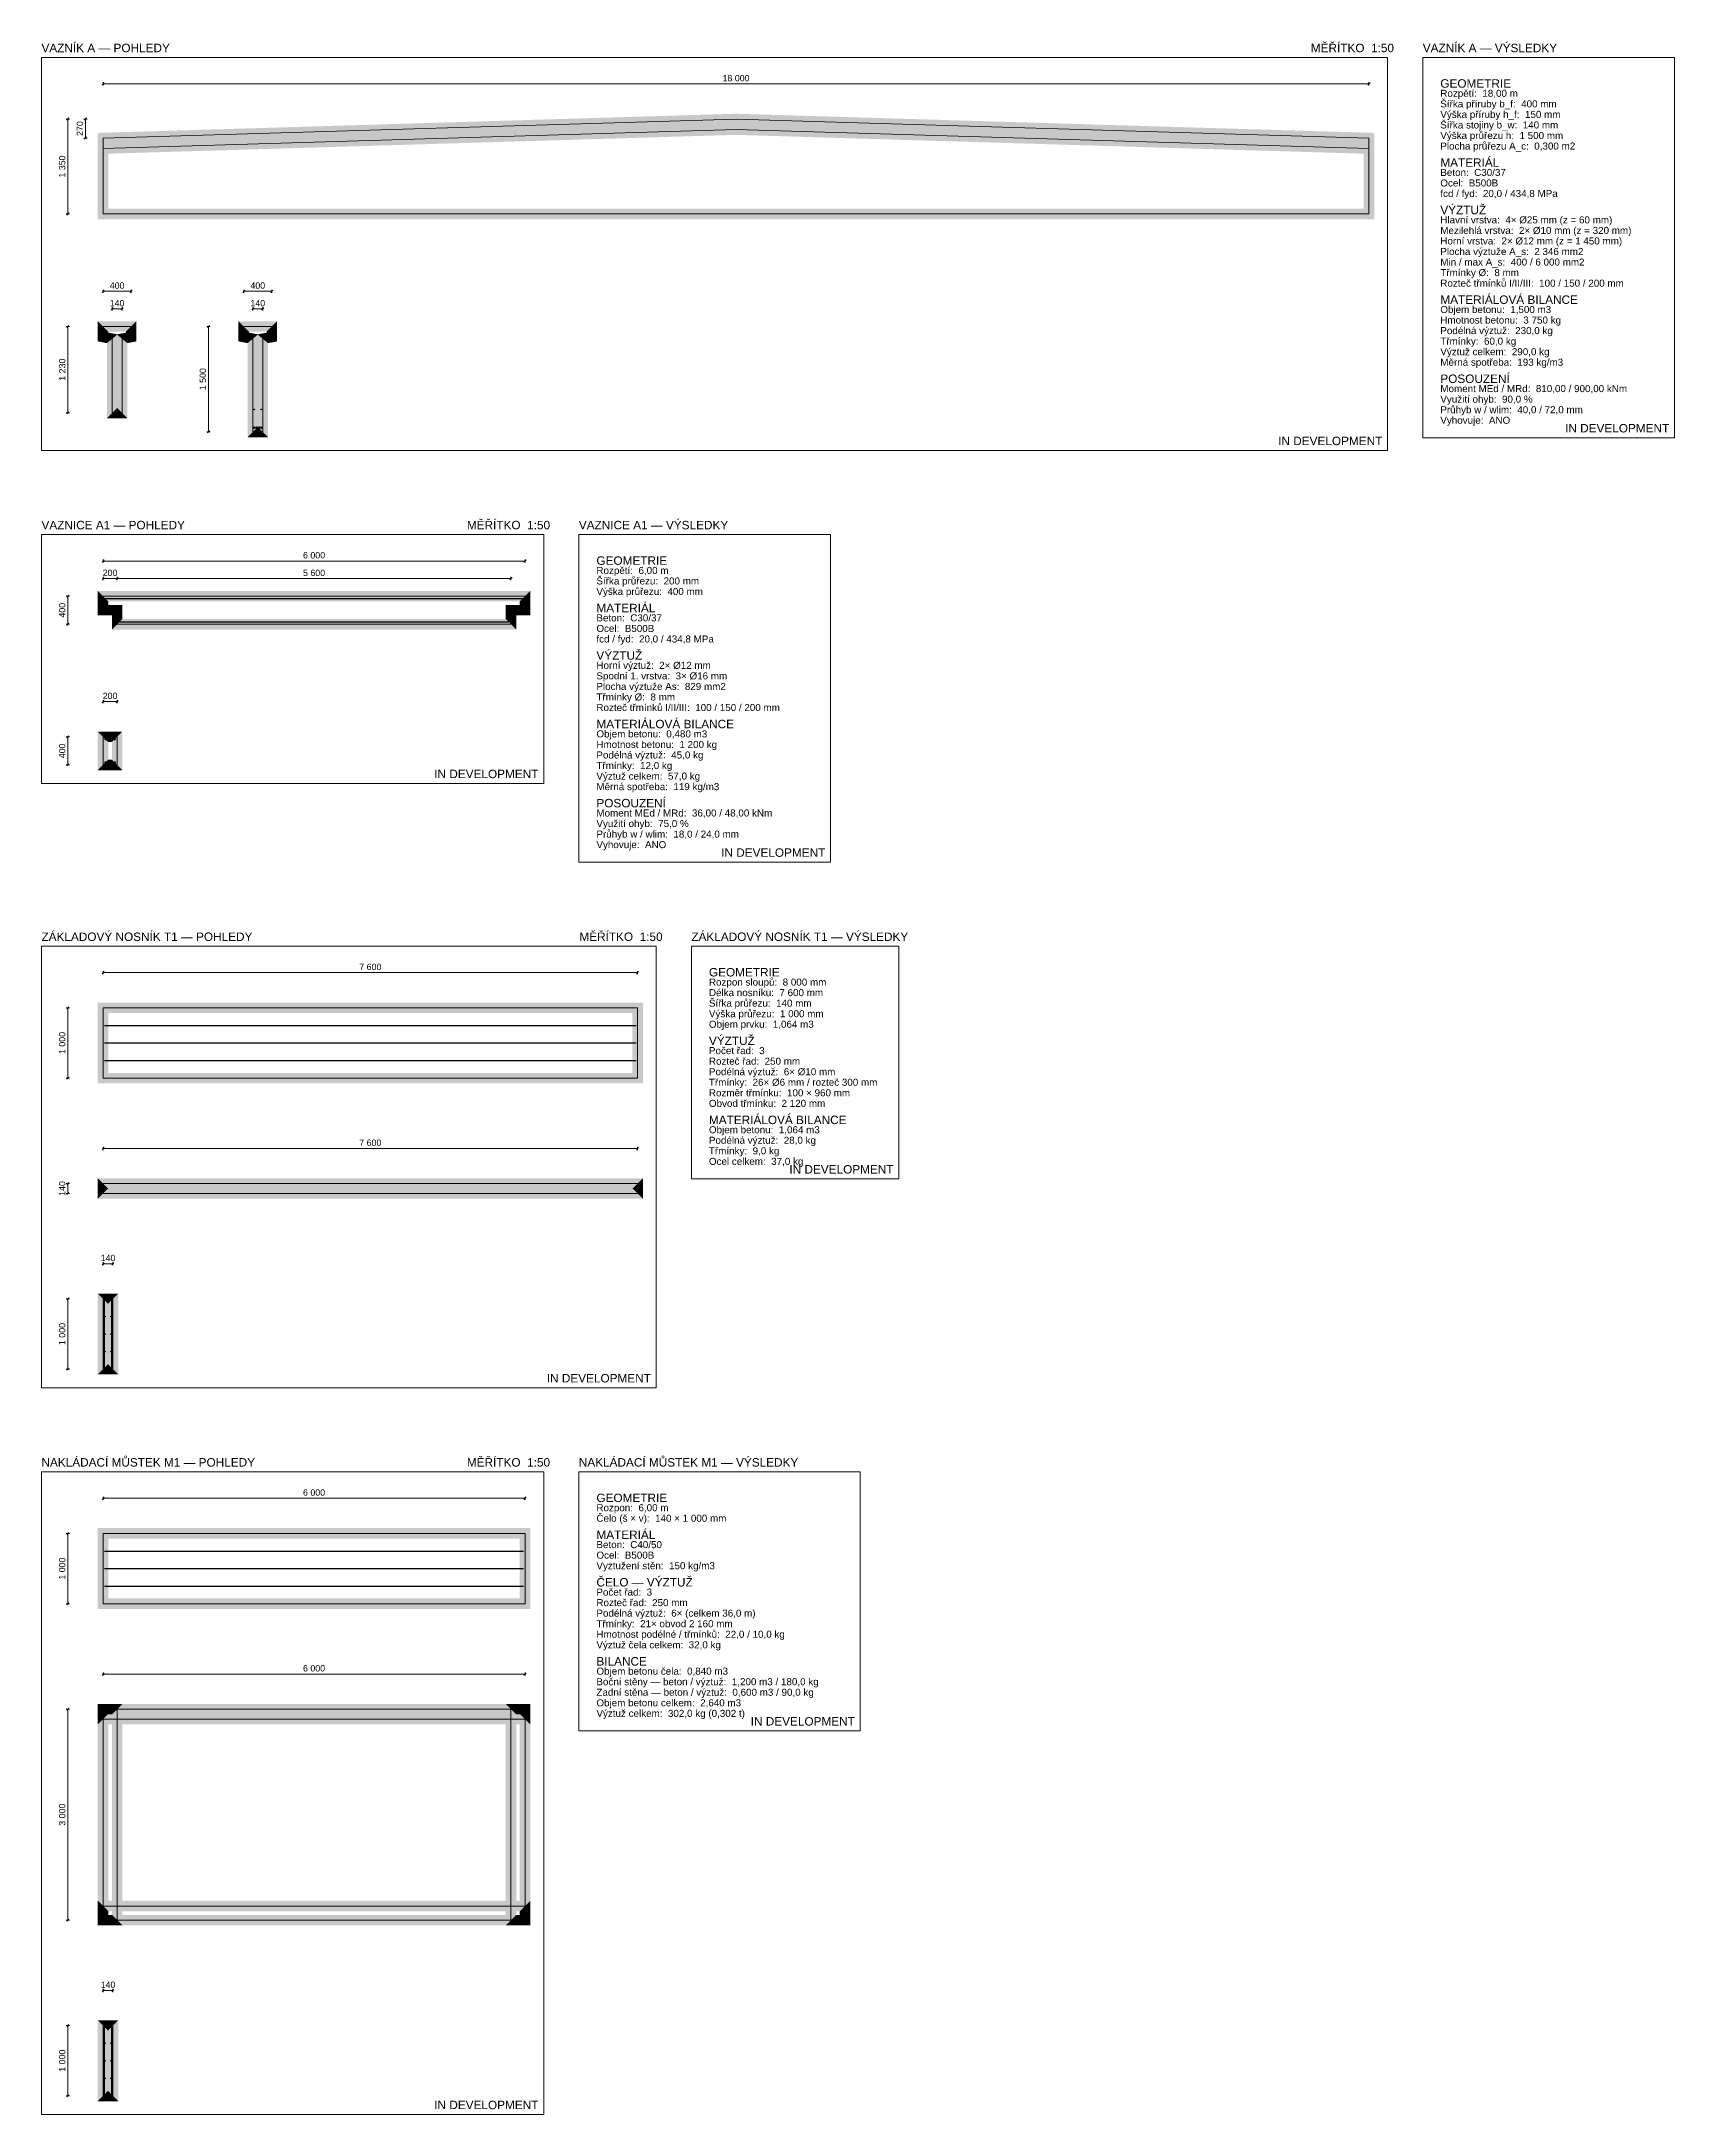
# Model space of a CAD drawing. Header units: millimetres. Extents: x 0 to 23221, y -54861 to 32.
# Drawn here: x 0 to 23221, y -54861 to -25376 of the extents above; entities that cross this region are included whole.
import ezdxf

# ---------------------------------------------------------------- set-up
doc = ezdxf.new("R2010")
doc.units = ezdxf.units.MM
for name, color, linetype, lineweight in [('OPTICORS_HLAVICKA', 7, 'CONTINUOUS', 0), ('OPTICORS_NAKLADACI_MUSTEK_M1_BETON', 7, 'CONTINUOUS', 0), ('OPTICORS_NAKLADACI_MUSTEK_M1_KOTY', 7, 'CONTINUOUS', 0), ('OPTICORS_NAKLADACI_MUSTEK_M1_POPIS', 7, 'CONTINUOUS', 0), ('OPTICORS_NAKLADACI_MUSTEK_M1_VYZTUZ', 8, 'CONTINUOUS', 25), ('OPTICORS_POZNAMKA', 9, 'CONTINUOUS', 0), ('OPTICORS_RAMECEK', 9, 'CONTINUOUS', 0), ('OPTICORS_VAZNICE_A1_BETON', 7, 'CONTINUOUS', 0), ('OPTICORS_VAZNICE_A1_KOTY', 7, 'CONTINUOUS', 0), ('OPTICORS_VAZNICE_A1_POPIS', 7, 'CONTINUOUS', 0), ('OPTICORS_VAZNICE_A1_VYZTUZ', 8, 'CONTINUOUS', 25), ('OPTICORS_VAZNIK_A_BETON', 7, 'CONTINUOUS', 0), ('OPTICORS_VAZNIK_A_KOTY', 7, 'CONTINUOUS', 0), ('OPTICORS_VAZNIK_A_POPIS', 7, 'CONTINUOUS', 0), ('OPTICORS_VAZNIK_A_VYZTUZ', 8, 'CONTINUOUS', 25), ('OPTICORS_ZAKLADOVY_NOSNIK_T1_BETON', 7, 'CONTINUOUS', 0), ('OPTICORS_ZAKLADOVY_NOSNIK_T1_KOTY', 7, 'CONTINUOUS', 0), ('OPTICORS_ZAKLADOVY_NOSNIK_T1_POPIS', 7, 'CONTINUOUS', 0), ('OPTICORS_ZAKLADOVY_NOSNIK_T1_VYZTUZ', 8, 'CONTINUOUS', 25)]:
    doc.layers.add(name, color=color, linetype=linetype, lineweight=lineweight)
doc.styles.add('OPTICORS', font='arial.ttf')

msp = doc.modelspace()

# ---------------------------------------------------------------- texts
at = {"layer": 'OPTICORS_HLAVICKA', "char_height": 120, "attachment_point": 1, "style": 'OPTICORS'}
for s, insert in [('VAZNÍK A — POHLEDY', (0, -25408)), ('MĚŘÍTKO  1:50', (18049, -25408)), ('VAZNÍK A — VÝSLEDKY', (19641, -25408)), ('VAZNICE A1 — POHLEDY', (0, -32194)), ('MĚŘÍTKO  1:50', (6049, -32194)), ('VAZNICE A1 — VÝSLEDKY', (7641, -32194)), ('ZÁKLADOVÝ NOSNÍK T1 — POHLEDY', (0, -38049)), ('MĚŘÍTKO  1:50', (7649, -38049)), ('ZÁKLADOVÝ NOSNÍK T1 — VÝSLEDKY', (9241, -38049)), ('NAKLÁDACÍ MŮSTEK M1 — POHLEDY', (0, -45525)), ('MĚŘÍTKO  1:50', (6049, -45525)), ('NAKLÁDACÍ MŮSTEK M1 — VÝSLEDKY', (7641, -45525))]:
    msp.add_mtext(s, dxfattribs=dict(at, insert=insert))
at = {"layer": 'OPTICORS_NAKLADACI_MUSTEK_M1_KOTY', "char_height": 90, "attachment_point": 5, "style": 'OPTICORS'}
for s, insert in [('6 000', (3876, -46015)), ('6 000', (3876, -48515)), ('140', (946, -53015))]:
    msp.add_mtext(s, dxfattribs=dict(at, insert=insert))
at = {"layer": 'OPTICORS_NAKLADACI_MUSTEK_M1_KOTY', "char_height": 90, "attachment_point": 5, "rotation": 90, "style": 'OPTICORS'}
for s, insert in [('1 000', (295, -47096)), ('3 000', (295, -50596)), ('1 000', (295, -54096))]:
    msp.add_mtext(s, dxfattribs=dict(at, insert=insert))
at = {"layer": 'OPTICORS_NAKLADACI_MUSTEK_M1_POPIS', "attachment_point": 1, "style": 'OPTICORS'}
for s, insert, char_height in [('GEOMETRIE', (7891, -46030), 120), ('Rozpon:  6,00 m', (7891, -46180), 100), ('Čelo (š × v):  140 × 1 000 mm', (7891, -46330), 100), ('MATERIÁL', (7891, -46555), 120), ('Ocel:  B500B', (7891, -46855), 100), ('Beton:  C40/50', (7891, -46705), 100), ('Vyztužení stěn:  150 kg/m3', (7891, -47005), 100), ('ČELO — VÝZTUŽ', (7891, -47230), 120), ('Počet řad:  3', (7891, -47380), 100), ('Rozteč řad:  250 mm', (7891, -47530), 100), ('Podélná výztuž:  6× (celkem 36,0 m)', (7891, -47680), 100), ('Třmínky:  21× obvod 2 160 mm', (7891, -47830), 100), ('Hmotnost podélné / třmínků:  22,0 / 10,0 kg', (7891, -47980), 100), ('Výztuž čela celkem:  32,0 kg', (7891, -48130), 100), ('BILANCE', (7891, -48355), 120), ('Objem betonu čela:  0,840 m3', (7891, -48505), 100), ('Boční stěny — beton / výztuž:  1,200 m3 / 180,0 kg', (7891, -48655), 100), ('Zadní stěna — beton / výztuž:  0,600 m3 / 90,0 kg', (7891, -48805), 100), ('Výztuž celkem:  302,0 kg (0,302 t)', (7891, -49105), 100), ('Objem betonu celkem:  2,640 m3', (7891, -48955), 100)]:
    msp.add_mtext(s, dxfattribs=dict(at, insert=insert, char_height=char_height))
at = {"layer": 'OPTICORS_POZNAMKA', "char_height": 120, "attachment_point": 9, "style": 'OPTICORS'}
for insert in [(23146, -30938), (19066, -31119), (7066, -35855), (11146, -36974), (12116, -41479), (8666, -44450), (11566, -49330), (7066, -54786)]:
    msp.add_mtext('IN DEVELOPMENT', dxfattribs=dict(at, insert=insert))
at = {"layer": 'OPTICORS_VAZNICE_A1_KOTY', "char_height": 90, "attachment_point": 5, "style": 'OPTICORS'}
for s, insert in [('6 000', (3876, -32684)), ('200', (976, -32934)), ('5 600', (3876, -32934)), ('200', (976, -34684))]:
    msp.add_mtext(s, dxfattribs=dict(at, insert=insert))
at = {"layer": 'OPTICORS_VAZNICE_A1_KOTY', "char_height": 90, "attachment_point": 5, "rotation": 90, "style": 'OPTICORS'}
for insert in [(295, -33465), (295, -35465)]:
    msp.add_mtext('400', dxfattribs=dict(at, insert=insert))
at = {"layer": 'OPTICORS_VAZNICE_A1_POPIS', "attachment_point": 1, "style": 'OPTICORS'}
for s, insert, char_height in [('GEOMETRIE', (7891, -32699), 120), ('Šířka průřezu:  200 mm', (7891, -32999), 100), ('Rozpětí:  6,00 m', (7891, -32849), 100), ('Výška průřezu:  400 mm', (7891, -33149), 100), ('Beton:  C30/37', (7891, -33524), 100), ('MATERIÁL', (7891, -33374), 120), ('fcd / fyd:  20,0 / 434,8 MPa', (7891, -33824), 100), ('Ocel:  B500B', (7891, -33674), 100), ('VÝZTUŽ', (7891, -34049), 120), ('Horní výztuž:  2× %%c12 mm', (7891, -34199), 100), ('Spodní 1. vrstva:  3× %%c16 mm', (7891, -34349), 100), ('Plocha výztuže As:  829 mm2', (7891, -34499), 100), ('Třmínky %%c:  8 mm', (7891, -34649), 100), ('Rozteč třmínků I/II/III:  100 / 150 / 200 mm', (7891, -34799), 100), ('MATERIÁLOVÁ BILANCE', (7891, -35024), 120), ('Objem betonu:  0,480 m3', (7891, -35174), 100), ('Hmotnost betonu:  1 200 kg', (7891, -35324), 100), ('Třmínky:  12,0 kg', (7891, -35624), 100), ('Podélná výztuž:  45,0 kg', (7891, -35474), 100), ('Výztuž celkem:  57,0 kg', (7891, -35774), 100), ('Měrná spotřeba:  119 kg/m3', (7891, -35924), 100), ('POSOUZENÍ', (7891, -36149), 120), ('Využití ohyb:  75,0 %', (7891, -36449), 100), ('Moment MEd / MRd:  36,00 / 48,00 kNm', (7891, -36299), 100), ('Vyhovuje:  ANO', (7891, -36749), 100), ('Průhyb w / wlim:  18,0 / 24,0 mm', (7891, -36599), 100)]:
    msp.add_mtext(s, dxfattribs=dict(at, insert=insert, char_height=char_height))
at = {"layer": 'OPTICORS_VAZNIK_A_KOTY', "char_height": 90, "attachment_point": 5, "style": 'OPTICORS'}
for s, insert in [('18 000', (9876, -25898)), ('400', (1076, -28848)), ('400', (3076, -28848)), ('140', (1076, -29098)), ('140', (3076, -29098))]:
    msp.add_mtext(s, dxfattribs=dict(at, insert=insert))
at = {"layer": 'OPTICORS_VAZNIK_A_KOTY', "char_height": 90, "attachment_point": 5, "rotation": 90, "style": 'OPTICORS'}
for s, insert in [('270', (545, -26614)), ('1 350', (295, -27154)), ('1 230', (295, -30044)), ('1 500', (2295, -30179))]:
    msp.add_mtext(s, dxfattribs=dict(at, insert=insert))
at = {"layer": 'OPTICORS_VAZNIK_A_POPIS', "attachment_point": 1, "style": 'OPTICORS'}
for s, insert, char_height in [('GEOMETRIE', (19891, -25913), 120), ('Šířka příruby b_f:  400 mm', (19891, -26213), 100), ('Rozpětí:  18,00 m', (19891, -26063), 100), ('Výška příruby h_f:  150 mm', (19891, -26363), 100), ('Šířka stojiny b_w:  140 mm', (19891, -26513), 100), ('Výška průřezu h:  1 500 mm', (19891, -26663), 100), ('Plocha průřezu A_c:  0,300 m2', (19891, -26813), 100), ('MATERIÁL', (19891, -27038), 120), ('Ocel:  B500B', (19891, -27338), 100), ('Beton:  C30/37', (19891, -27188), 100), ('VÝZTUŽ', (19891, -27713), 120), ('fcd / fyd:  20,0 / 434,8 MPa', (19891, -27488), 100), ('Hlavní vrstva:  4× %%c25 mm (z = 60 mm)', (19891, -27863), 100), ('Mezilehlá vrstva:  2× %%c10 mm (z = 320 mm)', (19891, -28013), 100), ('Horní vrstva:  2× %%c12 mm (z = 1 450 mm)', (19891, -28163), 100), ('Plocha výztuže A_s:  2 346 mm2', (19891, -28313), 100), ('Min / max A_s:  400 / 6 000 mm2', (19891, -28463), 100), ('Třmínky %%c:  8 mm', (19891, -28613), 100), ('Rozteč třmínků I/II/III:  100 / 150 / 200 mm', (19891, -28763), 100), ('Objem betonu:  1,500 m3', (19891, -29138), 100), ('MATERIÁLOVÁ BILANCE', (19891, -28988), 120), ('Hmotnost betonu:  3 750 kg', (19891, -29288), 100), ('Podélná výztuž:  230,0 kg', (19891, -29438), 100), ('Výztuž celkem:  290,0 kg', (19891, -29738), 100), ('Třmínky:  60,0 kg', (19891, -29588), 100), ('Měrná spotřeba:  193 kg/m3', (19891, -29888), 100), ('Moment MEd / MRd:  810,00 / 900,00 kNm', (19891, -30263), 100), ('POSOUZENÍ', (19891, -30113), 120), ('Využití ohyb:  90,0 %', (19891, -30413), 100), ('Průhyb w / wlim:  40,0 / 72,0 mm', (19891, -30563), 100), ('Vyhovuje:  ANO', (19891, -30713), 100)]:
    msp.add_mtext(s, dxfattribs=dict(at, insert=insert, char_height=char_height))
at = {"layer": 'OPTICORS_ZAKLADOVY_NOSNIK_T1_KOTY', "char_height": 90, "attachment_point": 5, "style": 'OPTICORS'}
for s, insert in [('7 600', (4676, -38539)), ('7 600', (4676, -41039)), ('140', (946, -42679))]:
    msp.add_mtext(s, dxfattribs=dict(at, insert=insert))
at = {"layer": 'OPTICORS_ZAKLADOVY_NOSNIK_T1_KOTY', "char_height": 90, "attachment_point": 5, "rotation": 90, "style": 'OPTICORS'}
for s, insert in [('1 000', (295, -39620)), ('140', (295, -41690)), ('1 000', (295, -43760))]:
    msp.add_mtext(s, dxfattribs=dict(at, insert=insert))
at = {"layer": 'OPTICORS_ZAKLADOVY_NOSNIK_T1_POPIS', "attachment_point": 1, "style": 'OPTICORS'}
for s, insert, char_height in [('GEOMETRIE', (9491, -38554), 120), ('Rozpon sloupů:  8 000 mm', (9491, -38704), 100), ('Délka nosníku:  7 600 mm', (9491, -38854), 100), ('Výška průřezu:  1 000 mm', (9491, -39154), 100), ('Šířka průřezu:  140 mm', (9491, -39004), 100), ('VÝZTUŽ', (9491, -39529), 120), ('Objem prvku:  1,064 m3', (9491, -39304), 100), ('Počet řad:  3', (9491, -39679), 100), ('Rozteč řad:  250 mm', (9491, -39829), 100), ('Podélná výztuž:  6× %%c10 mm', (9491, -39979), 100), ('Třmínky:  26× %%c6 mm / rozteč 300 mm', (9491, -40129), 100), ('Rozměr třmínku:  100 × 960 mm', (9491, -40279), 100), ('Obvod třmínku:  2 120 mm', (9491, -40429), 100), ('MATERIÁLOVÁ BILANCE', (9491, -40654), 120), ('Objem betonu:  1,064 m3', (9491, -40804), 100), ('Podélná výztuž:  28,0 kg', (9491, -40954), 100), ('Třmínky:  9,0 kg', (9491, -41104), 100), ('Ocel celkem:  37,0 kg', (9491, -41254), 100)]:
    msp.add_mtext(s, dxfattribs=dict(at, insert=insert, char_height=char_height))

# ---------------------------------------------------------------- linework, layer by layer
at = {"layer": 'OPTICORS_NAKLADACI_MUSTEK_M1_BETON'}
for points in [[(876, -46596), (6876, -46596), (6876, -47596), (876, -47596)], [(876, -49096), (6876, -49096), (6876, -49236), (876, -49236)], [(876, -49096), (1076, -49096), (1076, -52096), (876, -52096)], [(6676, -49096), (6876, -49096), (6876, -52096), (6676, -52096)], [(876, -51896), (6876, -51896), (6876, -52096), (876, -52096)], [(876, -53596), (1016, -53596), (1016, -54596), (876, -54596)]]:
    msp.add_lwpolyline(points, close=True, dxfattribs=at)
for points in [[(801, -46521), (6951, -46521), (951, -46671), (6801, -46671)], [(801, -47671), (801, -46521), (951, -47521), (951, -46671)], [(6951, -46521), (6951, -47671), (6801, -46671), (6801, -47521)], [(6951, -47671), (801, -47671), (6801, -47521), (951, -47521)], [(801, -49021), (6951, -49021), (951, -49171), (6801, -49171)], [(801, -49311), (801, -49021), (951, -49161), (951, -49171)], [(801, -49021), (1151, -49021), (951, -49171), (1001, -49171)], [(801, -52171), (801, -49021), (951, -52021), (951, -49171)], [(6951, -49311), (801, -49311), (6801, -49161), (951, -49161)], [(1151, -49021), (1151, -52171), (1001, -49171), (1001, -52021)], [(6601, -49021), (6951, -49021), (6751, -49171), (6801, -49171)], [(6601, -52171), (6601, -49021), (6751, -52021), (6751, -49171)], [(6951, -49021), (6951, -49311), (6801, -49171), (6801, -49161)], [(6951, -49021), (6951, -52171), (6801, -49171), (6801, -52021)], [(801, -51821), (6951, -51821), (951, -51971), (6801, -51971)], [(801, -52171), (801, -51821), (951, -52021), (951, -51971)], [(6951, -51821), (6951, -52171), (6801, -51971), (6801, -52021)], [(1151, -52171), (801, -52171), (1001, -52021), (951, -52021)], [(6951, -52171), (801, -52171), (6801, -52021), (951, -52021)], [(6951, -52171), (6601, -52171), (6801, -52021), (6751, -52021)], [(801, -53521), (1091, -53521), (951, -53671), (941, -53671)], [(801, -54671), (801, -53521), (951, -54521), (951, -53671)], [(1091, -53521), (1091, -54671), (941, -53671), (941, -54521)], [(1091, -54671), (801, -54671), (941, -54521), (951, -54521)]]:
    msp.add_solid(points, dxfattribs=at)
at = {"layer": 'OPTICORS_NAKLADACI_MUSTEK_M1_KOTY'}
for p, q in [((861, -46111), (891, -46081)), ((876, -46073.5), (876, -46118.5)), ((876, -46096), (6876, -46096)), ((6861, -46111), (6891, -46081)), ((6876, -46073.5), (6876, -46118.5)), ((361, -46611), (391, -46581)), ((353.5, -46596), (398.5, -46596)), ((376, -46596), (376, -47596)), ((353.5, -47596), (398.5, -47596)), ((361, -47611), (391, -47581)), ((861, -48611), (891, -48581)), ((876, -48573.5), (876, -48618.5)), ((876, -48596), (6876, -48596)), ((6861, -48611), (6891, -48581)), ((6876, -48573.5), (6876, -48618.5)), ((353.5, -49096), (398.5, -49096)), ((361, -49111), (391, -49081)), ((376, -49096), (376, -52096)), ((353.5, -52096), (398.5, -52096)), ((361, -52111), (391, -52081)), ((876, -53073.5), (876, -53118.5)), ((1016, -53073.5), (1016, -53118.5)), ((861, -53111), (891, -53081)), ((876, -53096), (1016, -53096)), ((1001, -53111), (1031, -53081)), ((353.5, -53596), (398.5, -53596)), ((361, -53611), (391, -53581)), ((376, -53596), (376, -54596)), ((353.5, -54596), (398.5, -54596)), ((361, -54611), (391, -54581))]:
    msp.add_line(p, q, dxfattribs=at)
at = {"layer": 'OPTICORS_NAKLADACI_MUSTEK_M1_VYZTUZ'}
for p, q in [((896, -46846), (6856, -46846)), ((896, -47096), (6856, -47096)), ((896, -47346), (6856, -47346))]:
    msp.add_line(p, q, dxfattribs=at)
msp.add_lwpolyline([(896, -53616), (996, -53616), (996, -54576), (896, -54576)], close=True, dxfattribs=at)
for centre in [(901, -53846), (991, -53846), (901, -54096), (991, -54096), (901, -54346), (991, -54346)]:
    msp.add_circle(centre, 5, dxfattribs=at)
at = {"layer": 'OPTICORS_RAMECEK'}
for points in [[(0, -31194), (19141, -31194), (19141, -25603), (0, -25603)], [(19641, -31013), (23221, -31013), (23221, -25603), (19641, -25603)], [(0, -35930), (7141, -35930), (7141, -32389), (0, -32389)], [(7641, -37049), (11221, -37049), (11221, -32389), (7641, -32389)], [(0, -44525), (8741, -44525), (8741, -38244), (0, -38244)], [(9241, -41554), (12191, -41554), (12191, -38244), (9241, -38244)], [(0, -54861), (7141, -54861), (7141, -45720), (0, -45720)], [(7641, -49405), (11641, -49405), (11641, -45720), (7641, -45720)]]:
    msp.add_lwpolyline(points, close=True, dxfattribs=at)
at = {"layer": 'OPTICORS_VAZNICE_A1_BETON'}
for points in [[(876, -33265), (6876, -33265), (6876, -33465), (6676, -33465), (6676, -33665), (1076, -33665), (1076, -33465), (876, -33465)], [(876, -35265), (1076, -35265), (1076, -35665), (876, -35665)]]:
    msp.add_lwpolyline(points, close=True, dxfattribs=at)
for points in [[(801, -33190), (6951, -33190), (951, -33340), (6801, -33340)], [(801, -33540), (801, -33190), (951, -33390), (951, -33340)], [(6951, -33190), (6951, -33540), (6801, -33340), (6801, -33390)], [(1001, -33540), (801, -33540), (1151, -33390), (951, -33390)], [(1001, -33740), (1001, -33540), (1151, -33590), (1151, -33390)], [(6751, -33740), (1001, -33740), (6601, -33590), (1151, -33590)], [(6951, -33540), (6751, -33540), (6801, -33390), (6601, -33390)], [(6751, -33540), (6751, -33740), (6601, -33390), (6601, -33590)], [(801, -35190), (1151, -35190), (951, -35340), (1001, -35340)], [(801, -35740), (801, -35190), (951, -35590), (951, -35340)], [(1151, -35190), (1151, -35740), (1001, -35340), (1001, -35590)], [(1151, -35740), (801, -35740), (1001, -35590), (951, -35590)]]:
    msp.add_solid(points, dxfattribs=at)
at = {"layer": 'OPTICORS_VAZNICE_A1_KOTY'}
for p, q in [((861, -32780), (891, -32750)), ((861, -33030), (891, -33000)), ((876, -32742.5), (876, -32787.5)), ((876, -32765), (6876, -32765)), ((876, -32992.5), (876, -33037.5)), ((876, -33015), (1076, -33015)), ((1061, -33030), (1091, -33000)), ((1061, -33030), (1091, -33000)), ((1076, -32992.5), (1076, -33037.5)), ((1076, -32992.5), (1076, -33037.5)), ((1076, -33015), (6676, -33015)), ((6661, -33030), (6691, -33000)), ((6676, -32992.5), (6676, -33037.5)), ((6861, -32780), (6891, -32750)), ((6876, -32742.5), (6876, -32787.5)), ((353.5, -33265), (398.5, -33265)), ((361, -33280), (391, -33250)), ((376, -33265), (376, -33665)), ((353.5, -33665), (398.5, -33665)), ((361, -33680), (391, -33650)), ((861, -34780), (891, -34750)), ((876, -34742.5), (876, -34787.5)), ((876, -34765), (1076, -34765)), ((1061, -34780), (1091, -34750)), ((1076, -34742.5), (1076, -34787.5)), ((353.5, -35265), (398.5, -35265)), ((361, -35280), (391, -35250)), ((376, -35265), (376, -35665)), ((353.5, -35665), (398.5, -35665)), ((361, -35680), (391, -35650))]:
    msp.add_line(p, q, dxfattribs=at)
at = {"layer": 'OPTICORS_VAZNICE_A1_VYZTUZ'}
for p, q in [((911, -33300), (6841, -33300)), ((1111, -33630), (6641, -33630))]:
    msp.add_line(p, q, dxfattribs=at)
for centre in [(911, -35300), (1041, -35300), (911, -35630), (1041, -35630)]:
    msp.add_circle(centre, 10, dxfattribs=at)
at = {"layer": 'OPTICORS_VAZNIK_A_BETON'}
for p, q in [((876, -26899), (9876, -26629)), ((9876, -26629), (18876, -26899))]:
    msp.add_line(p, q, dxfattribs=at)
for points in [[(876, -26749), (9876, -26479), (18876, -26749), (18876, -27829), (876, -27829)], [(876, -29429), (1276, -29429), (1276, -29579), (1146, -29604), (1146, -30659), (1006, -30659), (1006, -29604), (876, -29579)], [(2876, -29429), (3276, -29429), (3276, -29579), (3146, -29604), (3146, -30929), (3006, -30929), (3006, -29604), (2876, -29579)]]:
    msp.add_lwpolyline(points, close=True, dxfattribs=at)
for points in [[(801, -26676.216), (9876, -26403.966), (951, -26821.784), (9876, -26554.034)], [(9876, -26403.966), (18951, -26676.216), (9876, -26554.034), (18801, -26821.784)], [(801, -27904), (801, -26676.216), (951, -27754), (951, -26821.784)], [(873.751, -26824.034), (9873.751, -26554.034), (878.249, -26973.966), (9878.249, -26703.966)], [(9878.249, -26554.034), (18878.249, -26824.034), (9873.751, -26703.966), (18873.751, -26973.966)], [(18951, -26676.216), (18951, -27904), (18801, -26821.784), (18801, -27754)], [(18951, -27904), (801, -27904), (18801, -27754), (951, -27754)], [(801, -29354), (1351, -29354), (951, -29504), (1201, -29504)], [(801, -29640.951), (801, -29354), (951, -29517.049), (951, -29504)], [(1351, -29354), (1351, -29640.951), (1201, -29504), (1201, -29517.049)], [(2801, -29354), (3351, -29354), (2951, -29504), (3201, -29504)], [(2801, -29640.951), (2801, -29354), (2951, -29517.049), (2951, -29504)], [(3351, -29354), (3351, -29640.951), (3201, -29504), (3201, -29517.049)], [(931, -29665.951), (801, -29640.951), (1081, -29542.049), (951, -29517.049)], [(931, -30734), (931, -29665.951), (1081, -30584), (1081, -29542.049)], [(1351, -29640.951), (1221, -29665.951), (1201, -29517.049), (1071, -29542.049)], [(1221, -29665.951), (1221, -30734), (1071, -29542.049), (1071, -30584)], [(2931, -29665.951), (2801, -29640.951), (3081, -29542.049), (2951, -29517.049)], [(2931, -31004), (2931, -29665.951), (3081, -30854), (3081, -29542.049)], [(3351, -29640.951), (3221, -29665.951), (3201, -29517.049), (3071, -29542.049)], [(3221, -29665.951), (3221, -31004), (3071, -29542.049), (3071, -30854)], [(1221, -30734), (931, -30734), (1071, -30584), (1081, -30584)], [(3221, -31004), (2931, -31004), (3071, -30854), (3081, -30854)]]:
    msp.add_solid(points, dxfattribs=at)
at = {"layer": 'OPTICORS_VAZNIK_A_KOTY'}
for p, q in [((861, -25994), (891, -25964)), ((876, -25956.5), (876, -26001.5)), ((876, -25979), (18876, -25979)), ((18861, -25994), (18891, -25964)), ((18876, -25956.5), (18876, -26001.5)), ((353.5, -26479), (398.5, -26479)), ((361, -26494), (391, -26464)), ((376, -26479), (376, -27829)), ((603.5, -26479), (648.5, -26479)), ((611, -26494), (641, -26464)), ((626, -26479), (626, -26749)), ((603.5, -26749), (648.5, -26749)), ((611, -26764), (641, -26734)), ((353.5, -27829), (398.5, -27829)), ((361, -27844), (391, -27814)), ((861, -28944), (891, -28914)), ((876, -28906.5), (876, -28951.5)), ((876, -28929), (1276, -28929)), ((991, -29194), (1021, -29164)), ((1006, -29156.5), (1006, -29201.5)), ((1006, -29179), (1146, -29179)), ((1131, -29194), (1161, -29164)), ((1146, -29156.5), (1146, -29201.5)), ((1261, -28944), (1291, -28914)), ((1276, -28906.5), (1276, -28951.5)), ((2861, -28944), (2891, -28914)), ((2876, -28906.5), (2876, -28951.5)), ((2876, -28929), (3276, -28929)), ((2991, -29194), (3021, -29164)), ((3006, -29156.5), (3006, -29201.5)), ((3006, -29179), (3146, -29179)), ((3131, -29194), (3161, -29164)), ((3146, -29156.5), (3146, -29201.5)), ((3261, -28944), (3291, -28914)), ((3276, -28906.5), (3276, -28951.5)), ((353.5, -29429), (398.5, -29429)), ((361, -29444), (391, -29414)), ((376, -29429), (376, -30659)), ((2353.5, -29429), (2398.5, -29429)), ((2361, -29444), (2391, -29414)), ((2376, -29429), (2376, -30929)), ((353.5, -30659), (398.5, -30659)), ((361, -30674), (391, -30644)), ((2353.5, -30929), (2398.5, -30929)), ((2361, -30944), (2391, -30914))]:
    msp.add_line(p, q, dxfattribs=at)
at = {"layer": 'OPTICORS_VAZNIK_A_VYZTUZ'}
for centre, radius in [((2896, -29479), 6), ((3256, -29479), 6), ((3026, -30609), 5), ((3126, -30609), 5), ((3026, -30869), 12.5), ((3059.333, -30869), 12.5), ((3092.667, -30869), 12.5), ((3126, -30869), 12.5)]:
    msp.add_circle(centre, radius, dxfattribs=at)
at = {"layer": 'OPTICORS_ZAKLADOVY_NOSNIK_T1_BETON'}
for points in [[(876, -39120), (8476, -39120), (8476, -40120), (876, -40120)], [(876, -41620), (8476, -41620), (8476, -41760), (876, -41760)], [(876, -43260), (1016, -43260), (1016, -44260), (876, -44260)]]:
    msp.add_lwpolyline(points, close=True, dxfattribs=at)
for points in [[(801, -39045), (8551, -39045), (951, -39195), (8401, -39195)], [(801, -40195), (801, -39045), (951, -40045), (951, -39195)], [(8551, -39045), (8551, -40195), (8401, -39195), (8401, -40045)], [(8551, -40195), (801, -40195), (8401, -40045), (951, -40045)], [(801, -41545), (8551, -41545), (951, -41695), (8401, -41695)], [(801, -41835), (801, -41545), (951, -41685), (951, -41695)], [(8551, -41545), (8551, -41835), (8401, -41695), (8401, -41685)], [(8551, -41835), (801, -41835), (8401, -41685), (951, -41685)], [(801, -43185), (1091, -43185), (951, -43335), (941, -43335)], [(801, -44335), (801, -43185), (951, -44185), (951, -43335)], [(1091, -43185), (1091, -44335), (941, -43335), (941, -44185)], [(1091, -44335), (801, -44335), (941, -44185), (951, -44185)]]:
    msp.add_solid(points, dxfattribs=at)
at = {"layer": 'OPTICORS_ZAKLADOVY_NOSNIK_T1_KOTY'}
for p, q in [((861, -38635), (891, -38605)), ((876, -38597.5), (876, -38642.5)), ((876, -38620), (8476, -38620)), ((8461, -38635), (8491, -38605)), ((8476, -38597.5), (8476, -38642.5)), ((353.5, -39120), (398.5, -39120)), ((361, -39135), (391, -39105)), ((376, -39120), (376, -40120)), ((353.5, -40120), (398.5, -40120)), ((361, -40135), (391, -40105)), ((861, -41135), (891, -41105)), ((876, -41097.5), (876, -41142.5)), ((876, -41120), (8476, -41120)), ((8461, -41135), (8491, -41105)), ((8476, -41097.5), (8476, -41142.5)), ((353.5, -41620), (398.5, -41620)), ((353.5, -41760), (398.5, -41760)), ((361, -41635), (391, -41605)), ((361, -41775), (391, -41745)), ((376, -41620), (376, -41760)), ((861, -42775), (891, -42745)), ((876, -42737.5), (876, -42782.5)), ((1001, -42775), (1031, -42745)), ((1016, -42737.5), (1016, -42782.5)), ((876, -42760), (1016, -42760)), ((353.5, -43260), (398.5, -43260)), ((361, -43275), (391, -43245)), ((376, -43260), (376, -44260)), ((353.5, -44260), (398.5, -44260)), ((361, -44275), (391, -44245))]:
    msp.add_line(p, q, dxfattribs=at)
at = {"layer": 'OPTICORS_ZAKLADOVY_NOSNIK_T1_VYZTUZ'}
for p, q in [((896, -39370), (8456, -39370)), ((896, -39620), (8456, -39620)), ((896, -39870), (8456, -39870))]:
    msp.add_line(p, q, dxfattribs=at)
msp.add_lwpolyline([(896, -43280), (996, -43280), (996, -44240), (896, -44240)], close=True, dxfattribs=at)
for centre in [(901, -43510), (991, -43510), (901, -43760), (991, -43760), (901, -44010), (991, -44010)]:
    msp.add_circle(centre, 5, dxfattribs=at)

msp.set_redraw_order([(e.dxf.handle, doc.entitydb.next_handle()) for e in msp.query("TEXT MTEXT ATTDEF DIMENSION ARC_DIMENSION")])  # texts and dimensions are drawn at this point

doc.saveas('drawing.dxf')
